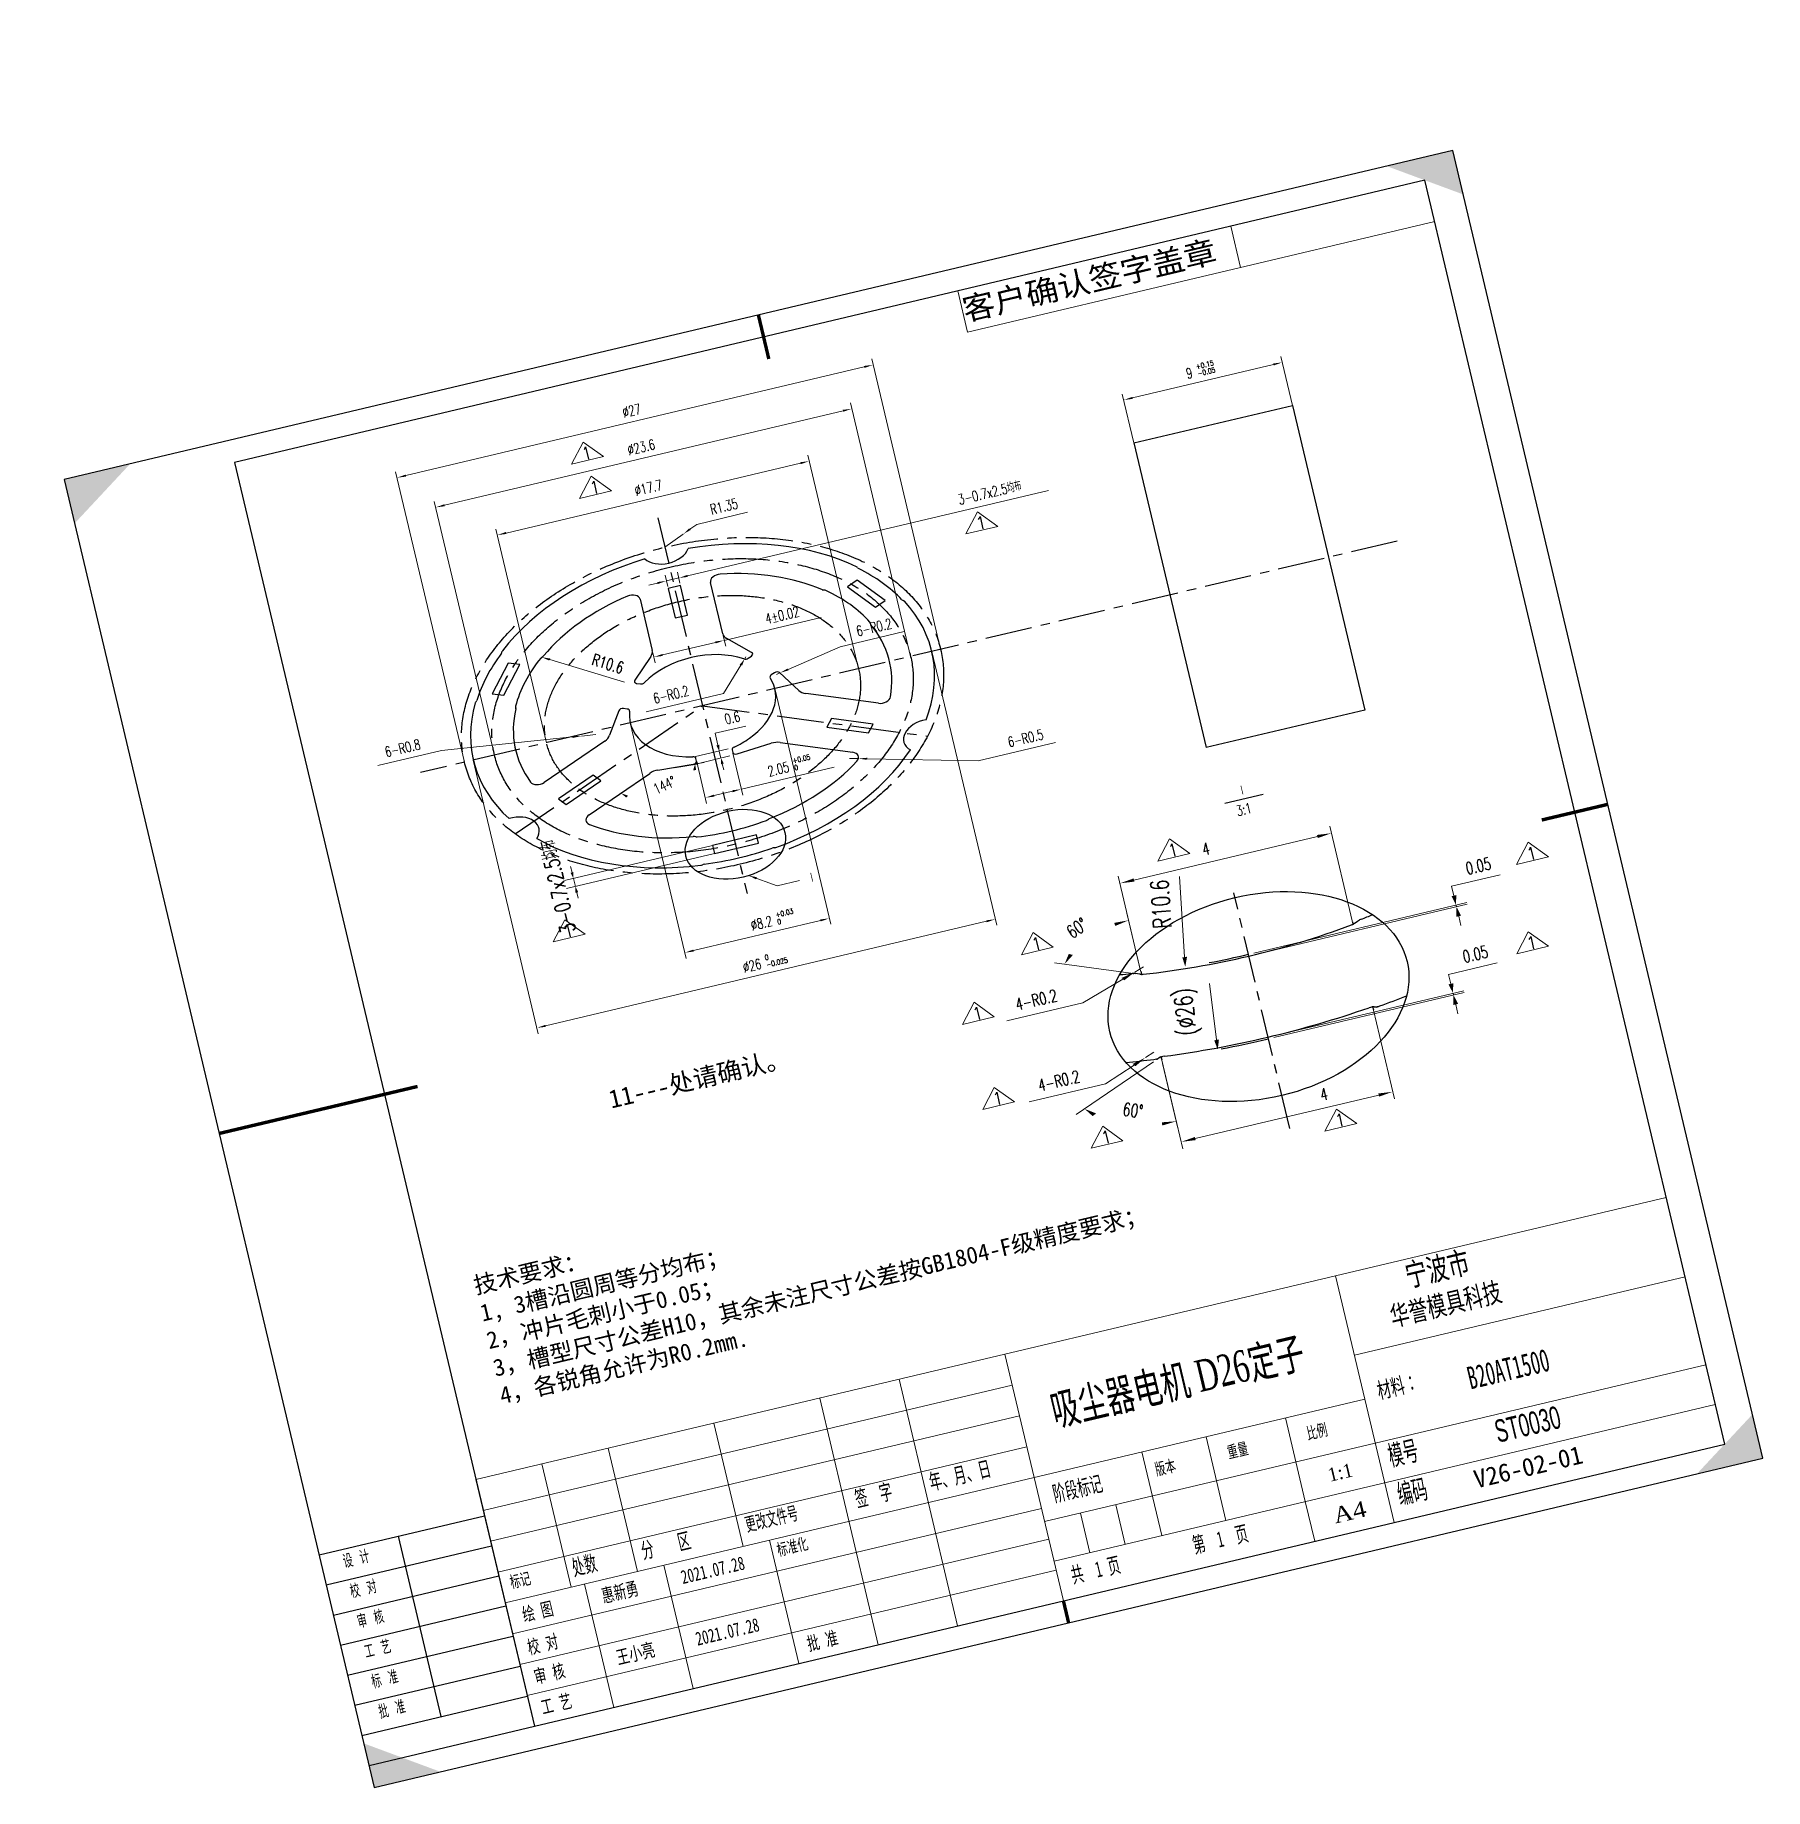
# Model space of a CAD drawing. Header units: millimetres. Extents: x 2517 to 77584, y 486 to 45347.
# Drawn here: x 74908 to 77584, y 42634 to 45347 of the extents above.
import ezdxf
from ezdxf.enums import TextEntityAlignment as Align

# ---------------------------------------------------------------- set-up
doc = ezdxf.new("R2010")
doc.units = ezdxf.units.MM
doc.linetypes.add('CENTER', pattern=[50.8, 31.75, -6.35, 6.35, -6.35])
doc.linetypes.add('SLD-实线', pattern=[0])
for name, color, linetype in [('01', 7, 'Continuous'), ('02', 1, 'Continuous'), ('3', 3, 'Continuous'), ('CENTER', 1, 'CENTER'), ('DIM', 3, 'Continuous'), ('PART', 6, 'Continuous'), ('PH', 140, 'Continuous'), ('TEXT', 3, 'Continuous'), ('图框线', 4, 'Continuous')]:
    doc.layers.add(name, color=color, linetype=linetype)
doc.layers.add('中心线', color=1, linetype='CENTER', lineweight=9)
doc.layers.add('尺寸标注', color=2, linetype='Continuous', lineweight=9)
doc.styles.add('BZZX', font='romans.shx', dxfattribs={"width": 0.8})
doc.styles.add('HZ', font='times.ttf', dxfattribs={"width": 0.8})
doc.styles.add('HZ1', font='', dxfattribs={"width": 0.8})
doc.styles.add('SLDTEXTSTYLE0', font='TXT', dxfattribs={"width": 0.7, "bigfont": 'bigfont'})
doc.styles.add('SLDTEXTSTYLE3', font='TXT', dxfattribs={"width": 0.6, "bigfont": 'bigfont'})
doc.styles.add('SLDTEXTSTYLE4', font='TXT', dxfattribs={"width": 0.7})
doc.styles.add('SLDTEXTSTYLE7', font='', dxfattribs={"width": 0.58})
doc.styles.get("Standard").update_dxf_attribs({"font": 'simfang.ttf'})
doc.styles.add('工程字', font='romans.shx', dxfattribs={"width": 0.7, "bigfont": 'gbcbig.shx'})
doc.styles.get('HZ1').set_extended_font_data('NSimSun')
doc.styles.get('SLDTEXTSTYLE7').set_extended_font_data('SimSun')
doc.dimstyles.new('副本 ISO-25-1.5', dxfattribs={"dimtxt": 0.85, "dimasz": 0.5, "dimexe": 0.5, "dimexo": 0, "dimgap": 0.5, "dimtad": 1, "dimtoh": 1, "dimdec": 3, "dimzin": 9, "dimdsep": 46, "dimtxsty": '工程字', "dimcen": 0.5, "dimclrd": 3, "dimclre": 3, "dimclrt": 4, "dimadec": 1, "dimazin": 0, "dimtfac": 1, "dimtdec": 3, "dimtmove": 0, "dimatfit": 3, "dimfxl": 1, "dimarcsym": 0})
doc.dimstyles.new('放大3倍', dxfattribs={"dimtxt": 1, "dimasz": 0.8, "dimexe": 0.6, "dimexo": 0.3, "dimtad": 1, "dimtoh": 1, "dimdec": 3, "dimlfac": 0.333333, "dimzin": 9, "dimdsep": 46, "dimtxsty": '工程字', "dimcen": 1, "dimclrd": 3, "dimclre": 3, "dimclrt": 4, "dimadec": 1, "dimazin": 0, "dimtfac": 0.7, "dimtdec": 3, "dimtmove": 0, "dimatfit": 3, "dimfxl": 1, "dimtolj": 1, "dimarcsym": 0})

# ---------------------------------------------------------------- blocks, each defined once
blk = doc.blocks.new('*U364')
at = {"layer": '01', "const_width": 0.5}
for points in [[(105, 297), (105, 287)], [(0, 148.5), (30, 148.5)], [(210, 148.5), (200, 148.5)], [(105, 0), (105, 5)]]:
    blk.add_lwpolyline(points, dxfattribs=at)
at = {"layer": '01'}
for points in [[(205, 292), (25, 292)], [(25, 292), (25, 5)], [(205, 5), (205, 292)], [(25, 5), (205, 5)]]:
    blk.add_lwpolyline(points, dxfattribs=at)
for points in [[(10, 297), (0, 297), (0, 287)], [(210, 287), (210, 297), (200, 297)], [(10, 0), (0, 0), (0, 10)], [(200, 0), (210, 0), (210, 10)]]:
    blk.add_solid(points, dxfattribs=at)
at = {"layer": '02'}
for points in [[(210, 297), (0, 297)], [(0, 297), (0, 0)], [(210, 0), (210, 297)], [(0, 0), (210, 0)]]:
    blk.add_lwpolyline(points, dxfattribs=at)
blk = doc.blocks.new('*D365')
at = {"layer": 'Defpoints', "color": 0, "transparency": 16777216}
for p in [(2860.539, 1331.691), (2868.739, 1331.691), (2868.739, 1312.125)]:
    blk.add_point(p, dxfattribs=at)
at = {"layer": 'DIM', "color": 3, "lineweight": -2, "transparency": 16777216}
for p, q in [((2860.539, 1331.691), (2860.539, 1311.625)), ((2868.739, 1331.691), (2868.739, 1311.625)), ((2861.039, 1312.125), (2868.239, 1312.125))]:
    blk.add_line(p, q, dxfattribs=at)
at = {"layer": 'DIM', "color": 3, "transparency": 16777216}
for points in [[(2861.039, 1312.209), (2861.039, 1312.042), (2860.539, 1312.125)], [(2868.239, 1312.209), (2868.239, 1312.042), (2868.739, 1312.125)]]:
    blk.add_solid(points, dxfattribs=at)
at = {"layer": 'DIM', "color": 4, "transparency": 16777216, "insert": (2865.668, 1313.121), "char_height": 0.85, "attachment_point": 5, "style": '工程字'}
blk.add_mtext('%%C8.2 {\\H0.5x;\\S+0.03^ 0;}', dxfattribs=at)
blk = doc.blocks.new('*D366')
at = {"layer": 'Defpoints', "color": 0, "transparency": 16777216}
for p in [(2851.639, 1331.691), (2877.639, 1331.691), (2877.639, 1308.883)]:
    blk.add_point(p, dxfattribs=at)
at = {"layer": 'DIM', "color": 3, "lineweight": -2, "transparency": 16777216}
for p, q in [((2851.639, 1331.691), (2851.639, 1308.383)), ((2877.639, 1331.691), (2877.639, 1308.383)), ((2852.139, 1308.883), (2877.139, 1308.883))]:
    blk.add_line(p, q, dxfattribs=at)
at = {"layer": 'DIM', "color": 3, "transparency": 16777216}
for points in [[(2852.139, 1308.967), (2852.139, 1308.8), (2851.639, 1308.883)], [(2877.139, 1308.967), (2877.139, 1308.8), (2877.639, 1308.883)]]:
    blk.add_solid(points, dxfattribs=at)
at = {"layer": 'DIM', "color": 4, "transparency": 16777216, "insert": (2864.726, 1309.879), "char_height": 0.85, "attachment_point": 5, "style": '工程字'}
blk.add_mtext('%%C26 {\\H0.5x;\\S0^ -0.025;}', dxfattribs=at)
blk = doc.blocks.new('*D367')
at = {"layer": 'Defpoints', "color": 0, "transparency": 16777216}
for p in [(2863.614, 1327.288), (2865.664, 1327.288), (2865.664, 1324.222)]:
    blk.add_point(p, dxfattribs=at)
at = {"layer": 'DIM', "color": 3, "lineweight": -2, "transparency": 16777216}
for p, q in [((2863.614, 1327.288), (2863.614, 1323.722)), ((2865.664, 1327.288), (2865.664, 1323.722)), ((2864.114, 1324.222), (2865.164, 1324.222)), ((2865.664, 1324.222), (2870.918, 1324.222))]:
    blk.add_line(p, q, dxfattribs=at)
at = {"layer": 'DIM', "color": 3, "transparency": 16777216}
for points in [[(2864.114, 1324.306), (2864.114, 1324.139), (2863.614, 1324.222)], [(2865.164, 1324.306), (2865.164, 1324.139), (2865.664, 1324.222)]]:
    blk.add_solid(points, dxfattribs=at)
at = {"layer": 'DIM', "color": 4, "transparency": 16777216, "insert": (2868.541, 1325.218), "char_height": 0.85, "attachment_point": 5, "style": '工程字'}
blk.add_mtext('2.05 {\\H0.5x;\\S+0.05^ 0;}', dxfattribs=at)
blk = doc.blocks.new('*D368')
at = {"layer": 'Defpoints', "color": 0, "transparency": 16777216}
for p in [(2861.113, 1327.346), (2861.234, 1327.372), (2863.448, 1327.139), (2856.89, 1324.908), (2860.682, 1325.087)]:
    blk.add_point(p, dxfattribs=at)
at = {"layer": 'DIM', "color": 3, "lineweight": -2, "transparency": 16777216}
blk.add_line((2863.448, 1327.139), (2863.996, 1327.081), dxfattribs=at)
blk.add_arc((2861.169, 1327.378), 2.343, 222.25166, 341.74834, dxfattribs=at)
at = {"layer": 'DIM', "color": 3, "transparency": 16777216}
for points in [[(2863.312, 1326.662), (2863.475, 1326.627), (2863.499, 1327.134)], [(2859.368, 1325.754), (2859.502, 1325.852), (2859.14, 1326.207)]]:
    blk.add_solid(points, dxfattribs=at)
at = {"layer": 'DIM', "color": 4, "transparency": 16777216, "insert": (2861.588, 1326.024), "char_height": 0.85, "attachment_point": 5, "rotation": 17.17907, "style": '工程字'}
blk.add_mtext('144°', dxfattribs=at)
blk = doc.blocks.new('*D369')
at = {"layer": 'Defpoints', "color": 0, "transparency": 16777216}
for p in [(2865.788, 1345.901), (2864.639, 1345.191)]:
    blk.add_point(p, dxfattribs=at)
at = {"layer": 'DIM', "color": 3, "lineweight": -2, "transparency": 16777216}
for p, q in [((2864.639, 1345.191), (2865.788, 1345.901)), ((2866.638, 1346.426), (2866.213, 1346.163)), ((2869.518, 1346.426), (2866.638, 1346.426))]:
    blk.add_line(p, q, dxfattribs=at)
blk.add_arc((2864.639, 1345.191), 1.35, 335.57438, 52.91669, dxfattribs=at)
at = {"layer": 'DIM', "color": 3, "transparency": 16777216}
blk.add_solid([(2866.169, 1346.234), (2866.257, 1346.092), (2865.788, 1345.901)], dxfattribs=at)
at = {"layer": 'DIM', "color": 4, "transparency": 16777216, "insert": (2868.328, 1347.351), "char_height": 0.85, "attachment_point": 5, "style": '工程字'}
blk.add_mtext('R1.35', dxfattribs=at)
blk = doc.blocks.new('*D370')
at = {"layer": 'Defpoints', "color": 0, "transparency": 16777216}
for p in [(2878.139, 1355.915), (2851.139, 1331.691, 0), (2878.139, 1331.691, 0)]:
    blk.add_point(p, dxfattribs=at)
at = {"layer": 'DIM', "color": 3, "lineweight": -2, "transparency": 16777216}
for p, q in [((2851.139, 1331.691), (2851.139, 1356.415)), ((2878.139, 1331.691), (2878.139, 1356.415)), ((2851.639, 1355.915), (2877.639, 1355.915))]:
    blk.add_line(p, q, dxfattribs=at)
at = {"layer": 'DIM', "color": 3, "transparency": 16777216}
for points in [[(2851.639, 1355.998), (2851.639, 1355.831), (2851.139, 1355.915)], [(2877.639, 1355.998), (2877.639, 1355.831), (2878.139, 1355.915)]]:
    blk.add_solid(points, dxfattribs=at)
at = {"layer": 'DIM', "color": 4, "transparency": 16777216, "insert": (2864.593, 1356.84), "char_height": 0.85, "attachment_point": 5, "style": '工程字'}
blk.add_mtext('%%c27', dxfattribs=at)
blk = doc.blocks.new('*D371')
at = {"layer": 'Defpoints', "color": 0, "transparency": 16777216}
for p in [(2864.289, 1342.444), (2864.289, 1341.974), (2864.989, 1341.999)]:
    blk.add_point(p, dxfattribs=at)
at = {"layer": 'DIM', "color": 3, "lineweight": -2, "transparency": 16777216}
for p, q in [((2864.289, 1341.974), (2864.289, 1342.944)), ((2864.989, 1341.999), (2864.989, 1342.944)), ((2863.789, 1342.444), (2863.289, 1342.444)), ((2864.289, 1342.444), (2864.989, 1342.444)), ((2865.489, 1342.444), (2885.952, 1342.444))]:
    blk.add_line(p, q, dxfattribs=at)
at = {"layer": 'DIM', "color": 3, "transparency": 16777216}
for points in [[(2863.789, 1342.528), (2863.789, 1342.361), (2864.289, 1342.444)], [(2865.489, 1342.528), (2865.489, 1342.361), (2864.989, 1342.444)]]:
    blk.add_solid(points, dxfattribs=at)
at = {"layer": 'DIM', "color": 4, "transparency": 16777216, "insert": (2882.775, 1343.397), "char_height": 0.85, "attachment_point": 5, "style": '工程字'}
blk.add_mtext('3-0.7x2.5均布', dxfattribs=at)
blk = doc.blocks.new('*D372')
at = {"layer": 'Defpoints', "color": 0, "transparency": 16777216}
for p in [(2862.639, 1336.918), (2866.639, 1336.918), (2866.639, 1336.547)]:
    blk.add_point(p, dxfattribs=at)
at = {"layer": 'DIM', "color": 3, "lineweight": -2, "transparency": 16777216}
for p, q in [((2862.639, 1336.918), (2862.639, 1336.047)), ((2863.139, 1336.547), (2866.139, 1336.547)), ((2866.639, 1336.918), (2866.639, 1336.047)), ((2866.639, 1336.547), (2872.131, 1336.547))]:
    blk.add_line(p, q, dxfattribs=at)
at = {"layer": 'DIM', "color": 3, "transparency": 16777216}
for points in [[(2863.139, 1336.63), (2863.139, 1336.463), (2862.639, 1336.547)], [(2866.139, 1336.63), (2866.139, 1336.463), (2866.639, 1336.547)]]:
    blk.add_solid(points, dxfattribs=at)
at = {"layer": 'DIM', "color": 4, "transparency": 16777216, "insert": (2870.072, 1337.472), "char_height": 0.85, "attachment_point": 5, "style": '工程字'}
blk.add_mtext('4%%P0.02', dxfattribs=at)
blk = doc.blocks.new('*D373')
at = {"layer": 'Defpoints', "color": 0, "transparency": 16777216}
for p in [(2856.651, 1338.659), (2864.639, 1331.691)]:
    blk.add_point(p, dxfattribs=at)
at = {"layer": 'DIM', "color": 3, "lineweight": -2, "transparency": 16777216}
blk.add_line((2860.754, 1335.08), (2857.028, 1338.33), dxfattribs=at)
at = {"layer": 'DIM', "color": 3, "transparency": 16777216}
blk.add_solid([(2857.082, 1338.393), (2856.973, 1338.268), (2856.651, 1338.659)], dxfattribs=at)
at = {"layer": 'DIM', "color": 4, "transparency": 16777216, "insert": (2860.089, 1336.888), "char_height": 0.85, "attachment_point": 5, "rotation": 318.90261, "style": '工程字'}
blk.add_mtext('R10.6', dxfattribs=at)
blk = doc.blocks.new('bj1')
at = {"layer": '中心线'}
for p, q in [((-2.41, 0), (0, 4.17)), ((2.41, 0), (0, 4.17)), ((2.41, 0), (-2.41, 0))]:
    blk.add_line(p, q, dxfattribs=at)
at = {"layer": '中心线', "insert": (-0.51, 3.02), "char_height": 2.8, "width": 1.3542, "attachment_point": 1, "style": 'BZZX'}
blk.add_mtext('1', dxfattribs=at)
blk = doc.blocks.new('*D374')
at = {"layer": 'Defpoints', "color": 0, "transparency": 16777216}
for p in [(2891.141, 1348.294), (2891.141, 1344.633), (2900.141, 1344.633)]:
    blk.add_point(p, dxfattribs=at)
at = {"layer": 'DIM', "color": 3, "lineweight": -2, "transparency": 16777216}
for p, q in [((2891.141, 1344.633), (2891.141, 1348.794)), ((2900.141, 1344.633), (2900.141, 1348.794)), ((2899.641, 1348.294), (2891.641, 1348.294))]:
    blk.add_line(p, q, dxfattribs=at)
at = {"layer": 'DIM', "color": 3, "transparency": 16777216}
for points in [[(2891.641, 1348.378), (2891.641, 1348.211), (2891.141, 1348.294)], [(2899.641, 1348.378), (2899.641, 1348.211), (2900.141, 1348.294)]]:
    blk.add_solid(points, dxfattribs=at)
at = {"layer": 'DIM', "color": 4, "transparency": 16777216, "insert": (2895.641, 1349.29), "char_height": 0.85, "attachment_point": 5, "style": '工程字'}
blk.add_mtext('9 {\\H0.5x;\\S+0.15^ -0.05;}', dxfattribs=at)
blk = doc.blocks.new('*D375')
at = {"layer": 'Defpoints', "color": 0, "transparency": 16777216}
for p in [(2863.614, 1327.721), (2863.614, 1327.121), (2864.96, 1327.121)]:
    blk.add_point(p, dxfattribs=at)
at = {"layer": 'DIM', "color": 3, "lineweight": -2, "transparency": 16777216}
for p, q in [((2864.96, 1328.221), (2864.96, 1329.229)), ((2864.96, 1329.229), (2866.707, 1329.229)), ((2863.614, 1327.721), (2865.46, 1327.721)), ((2864.96, 1327.121), (2864.96, 1327.721)), ((2863.614, 1327.121), (2865.46, 1327.121)), ((2864.96, 1326.621), (2864.96, 1326.121))]:
    blk.add_line(p, q, dxfattribs=at)
at = {"layer": 'DIM', "color": 3, "transparency": 16777216}
for points in [[(2864.877, 1328.221), (2865.043, 1328.221), (2864.96, 1327.721)], [(2864.877, 1326.621), (2865.043, 1326.621), (2864.96, 1327.121)]]:
    blk.add_solid(points, dxfattribs=at)
at = {"layer": 'DIM', "color": 4, "transparency": 16777216, "insert": (2866.083, 1330.154), "char_height": 0.85, "attachment_point": 5, "style": '工程字'}
blk.add_mtext('0.6', dxfattribs=at)
blk = doc.blocks.new('*D376')
at = {"layer": 'Defpoints', "color": 0, "transparency": 16777216}
for p in [(2871.864, 1324.633), (2872.33, 1324.453)]:
    blk.add_point(p, dxfattribs=at)
at = {"layer": 'DIM', "color": 3, "linetype": 'ByBlock', "lineweight": -2, "transparency": 16777216}
for p, q in [((2871.864, 1324.633), (2872.33, 1324.453)), ((2878.732, 1321.975), (2872.796, 1324.272)), ((2883.124, 1321.975), (2878.732, 1321.975))]:
    blk.add_line(p, q, dxfattribs=at)
at = {"layer": 'DIM', "color": 3, "transparency": 16777216}
blk.add_solid([(2872.826, 1324.35), (2872.766, 1324.195), (2872.33, 1324.453)], dxfattribs=at)
at = {"layer": 'DIM', "color": 4, "transparency": 16777216, "insert": (2881.566, 1322.9), "char_height": 0.85, "attachment_point": 5, "style": '工程字'}
blk.add_mtext('6-R0.5', dxfattribs=at)
blk = doc.blocks.new('*D377')
at = {"layer": 'Defpoints', "color": 0, "transparency": 16777216}
for p in [(2873.489, 1349.372), (2855.789, 1331.691), (2873.489, 1331.691)]:
    blk.add_point(p, dxfattribs=at)
at = {"layer": 'DIM', "color": 3, "lineweight": -2, "transparency": 16777216}
for p, q in [((2855.789, 1331.691), (2855.789, 1349.872)), ((2873.489, 1331.691), (2873.489, 1349.872)), ((2856.289, 1349.372), (2872.989, 1349.372))]:
    blk.add_line(p, q, dxfattribs=at)
at = {"layer": 'DIM', "color": 3, "transparency": 16777216}
for points in [[(2856.289, 1349.455), (2856.289, 1349.289), (2855.789, 1349.372)], [(2872.989, 1349.455), (2872.989, 1349.289), (2873.489, 1349.372)]]:
    blk.add_solid(points, dxfattribs=at)
at = {"layer": 'DIM', "color": 4, "transparency": 16777216, "insert": (2864.501, 1350.297), "char_height": 0.85, "attachment_point": 5, "style": '工程字'}
blk.add_mtext('%%c17.7', dxfattribs=at)
blk = doc.blocks.new('*D378')
at = {"layer": 'Defpoints', "color": 0, "transparency": 16777216}
for p in [(2857.759, 1331.56), (2858.544, 1331.405)]:
    blk.add_point(p, dxfattribs=at)
at = {"layer": 'DIM', "color": 3, "linetype": 'ByBlock', "lineweight": -2, "transparency": 16777216}
for p, q in [((2846.44, 1333.078), (2850.057, 1333.078)), ((2850.057, 1333.078), (2857.268, 1331.657)), ((2858.544, 1331.405), (2857.759, 1331.56))]:
    blk.add_line(p, q, dxfattribs=at)
blk.add_arc((2858.544, 1331.405), 0.8, 133.04118, 300, dxfattribs=at)
at = {"layer": 'DIM', "color": 3, "transparency": 16777216}
blk.add_solid([(2857.284, 1331.738), (2857.252, 1331.575), (2857.759, 1331.56)], dxfattribs=at)
at = {"layer": 'DIM', "color": 4, "transparency": 16777216, "insert": (2847.998, 1334.003), "char_height": 0.85, "attachment_point": 5, "style": '工程字'}
blk.add_mtext('6-R0.8', dxfattribs=at)
blk = doc.blocks.new('*D379')
at = {"layer": 'Defpoints', "color": 0, "transparency": 16777216}
for p in [(2869.017, 1332.804), (2869.21, 1332.856)]:
    blk.add_point(p, dxfattribs=at)
at = {"layer": 'DIM', "color": 3, "linetype": 'ByBlock', "lineweight": -2, "transparency": 16777216}
for p, q in [((2872.787, 1333.812), (2869.693, 1332.985)), ((2876.404, 1333.812), (2872.787, 1333.812)), ((2869.017, 1332.804), (2869.21, 1332.856))]:
    blk.add_line(p, q, dxfattribs=at)
blk.add_arc((2869.017, 1332.804), 0.2, 14.96901, 24, dxfattribs=at)
at = {"layer": 'DIM', "color": 3, "transparency": 16777216}
blk.add_solid([(2869.671, 1333.065), (2869.714, 1332.904), (2869.21, 1332.856)], dxfattribs=at)
at = {"layer": 'DIM', "color": 4, "transparency": 16777216, "insert": (2874.845, 1334.737), "char_height": 0.85, "attachment_point": 5, "style": '工程字'}
blk.add_mtext('6-R0.2', dxfattribs=at)
blk = doc.blocks.new('*D380')
at = {"layer": 'Defpoints', "color": 0, "transparency": 16777216}
for p in [(2867.486, 1334.646), (2867.596, 1334.813)]:
    blk.add_point(p, dxfattribs=at)
at = {"layer": 'DIM', "color": 3, "linetype": 'ByBlock', "lineweight": -2, "transparency": 16777216}
for p, q in [((2865.921, 1332.268), (2867.211, 1334.228)), ((2867.596, 1334.813), (2867.486, 1334.646)), ((2861.529, 1332.268), (2865.921, 1332.268))]:
    blk.add_line(p, q, dxfattribs=at)
at = {"layer": 'DIM', "color": 3, "transparency": 16777216}
blk.add_solid([(2867.142, 1334.274), (2867.281, 1334.182), (2867.486, 1334.646)], dxfattribs=at)
at = {"layer": 'DIM', "color": 4, "transparency": 16777216, "insert": (2863.088, 1333.193), "char_height": 0.85, "attachment_point": 5, "style": '工程字'}
blk.add_mtext('6-R0.2', dxfattribs=at)
blk = doc.blocks.new('*D381')
at = {"layer": 'Defpoints', "color": 0, "transparency": 16777216}
for p in [(2876.439, 1352.784), (2852.839, 1331.691, 0), (2876.439, 1331.691, 0)]:
    blk.add_point(p, dxfattribs=at)
at = {"layer": 'DIM', "color": 3, "lineweight": -2, "transparency": 16777216}
for p, q in [((2852.839, 1331.691), (2852.839, 1353.284)), ((2853.339, 1352.784), (2875.939, 1352.784)), ((2876.439, 1331.691), (2876.439, 1353.284))]:
    blk.add_line(p, q, dxfattribs=at)
at = {"layer": 'DIM', "color": 3, "transparency": 16777216}
for points in [[(2853.339, 1352.867), (2853.339, 1352.7), (2852.839, 1352.784)], [(2875.939, 1352.867), (2875.939, 1352.7), (2876.439, 1352.784)]]:
    blk.add_solid(points, dxfattribs=at)
at = {"layer": 'DIM', "color": 4, "transparency": 16777216, "insert": (2864.639, 1353.709), "char_height": 0.85, "attachment_point": 5, "style": '工程字'}
blk.add_mtext('%%c23.6', dxfattribs=at)
blk = doc.blocks.new('*D382')
at = {"layer": 'Defpoints', "color": 0, "transparency": 16777216}
for p in [(2855.509, 1319.541), (2863.389, 1320.241), (2863.389, 1319.541)]:
    blk.add_point(p, dxfattribs=at)
at = {"layer": 'DIM', "color": 3, "lineweight": -2, "transparency": 16777216}
for p, q in [((2855.509, 1320.741), (2855.509, 1321.241)), ((2863.389, 1320.241), (2855.009, 1320.241)), ((2863.389, 1319.541), (2855.009, 1319.541)), ((2855.509, 1320.241), (2855.509, 1319.541)), ((2855.509, 1319.041), (2855.509, 1318.541))]:
    blk.add_line(p, q, dxfattribs=at)
at = {"layer": 'DIM', "color": 3, "transparency": 16777216}
for points in [[(2855.425, 1320.741), (2855.592, 1320.741), (2855.509, 1320.241)], [(2855.425, 1319.041), (2855.592, 1319.041), (2855.509, 1319.541)]]:
    blk.add_solid(points, dxfattribs=at)
at = {"layer": 'DIM', "color": 4, "transparency": 16777216, "insert": (2854.555, 1319.891), "char_height": 0.85, "attachment_point": 5, "rotation": 90, "style": '工程字'}
blk.add_mtext('3-0.7x2.5均布', dxfattribs=at)
blk = doc.blocks.new('*D383')
at = {"layer": 'Defpoints', "color": 0, "transparency": 16777216}
for p in [(2884.782, 1294.637), (2896.782, 1294.637, 0), (2896.782, 1287.38)]:
    blk.add_point(p, dxfattribs=at)
at = {"layer": 'PART', "color": 3, "lineweight": -2, "transparency": 16777216}
for p, q in [((2884.782, 1294.337), (2884.782, 1286.78)), ((2896.782, 1294.337), (2896.782, 1286.78)), ((2885.582, 1287.38), (2895.982, 1287.38))]:
    blk.add_line(p, q, dxfattribs=at)
at = {"layer": 'PART', "color": 3, "transparency": 16777216}
for points in [[(2885.582, 1287.513), (2885.582, 1287.247), (2884.782, 1287.38)], [(2895.982, 1287.513), (2895.982, 1287.247), (2896.782, 1287.38)]]:
    blk.add_solid(points, dxfattribs=at)
at = {"layer": 'PART', "color": 4, "transparency": 16777216, "insert": (2893.042, 1288.505), "char_height": 1, "attachment_point": 5, "style": '工程字'}
blk.add_mtext('\\A1;4', dxfattribs=at)
blk = doc.blocks.new('*D384')
at = {"layer": 'Defpoints', "color": 0, "transparency": 16777216}
for p in [(2896.782, 1309.396), (2884.782, 1301.639), (2896.782, 1301.639)]:
    blk.add_point(p, dxfattribs=at)
at = {"layer": 'PART', "color": 3, "lineweight": -2, "transparency": 16777216}
for p, q in [((2884.782, 1301.939), (2884.782, 1309.996)), ((2896.782, 1301.939), (2896.782, 1309.996)), ((2885.582, 1309.396), (2895.982, 1309.396))]:
    blk.add_line(p, q, dxfattribs=at)
at = {"layer": 'PART', "color": 3, "transparency": 16777216}
for points in [[(2885.582, 1309.53), (2885.582, 1309.263), (2884.782, 1309.396)], [(2895.982, 1309.53), (2895.982, 1309.263), (2896.782, 1309.396)]]:
    blk.add_solid(points, dxfattribs=at)
at = {"layer": 'PART', "color": 4, "transparency": 16777216, "insert": (2889.832, 1310.521), "char_height": 1, "attachment_point": 5, "style": '工程字'}
blk.add_mtext('\\A1;4', dxfattribs=at)
blk = doc.blocks.new('*D385')
at = {"layer": 'Defpoints', "color": 0, "transparency": 16777216}
for p in [(2890.782, 1301.22), (2902.557, 1301.22), (2890.782, 1301.07)]:
    blk.add_point(p, dxfattribs=at)
at = {"layer": 'PART', "color": 3, "lineweight": -2, "transparency": 16777216}
for p, q in [((2902.557, 1302.02), (2902.557, 1302.82)), ((2902.557, 1302.82), (2905.315, 1302.82)), ((2891.082, 1301.22), (2903.157, 1301.22)), ((2902.557, 1301.07), (2902.557, 1301.22)), ((2891.082, 1301.07), (2903.157, 1301.07)), ((2902.557, 1300.27), (2902.557, 1299.47))]:
    blk.add_line(p, q, dxfattribs=at)
at = {"layer": 'PART', "color": 3, "transparency": 16777216}
for points in [[(2902.424, 1302.02), (2902.69, 1302.02), (2902.557, 1301.22)], [(2902.424, 1300.27), (2902.69, 1300.27), (2902.557, 1301.07)]]:
    blk.add_solid(points, dxfattribs=at)
at = {"layer": 'PART', "color": 4, "transparency": 16777216, "insert": (2904.249, 1303.945), "char_height": 1, "attachment_point": 5, "style": '工程字'}
blk.add_mtext('\\A1;0.05', dxfattribs=at)
blk = doc.blocks.new('*D386')
at = {"layer": 'Defpoints', "color": 0, "transparency": 16777216}
for p in [(2890.782, 1294.17), (2890.782, 1294.02), (2901.273, 1294.17)]:
    blk.add_point(p, dxfattribs=at)
at = {"layer": 'PART', "color": 3, "lineweight": -2, "transparency": 16777216}
for p, q in [((2901.273, 1294.97), (2901.273, 1295.77)), ((2901.273, 1295.77), (2904.031, 1295.77)), ((2891.082, 1294.17), (2901.873, 1294.17)), ((2891.082, 1294.02), (2901.873, 1294.02)), ((2901.273, 1294.02), (2901.273, 1294.17)), ((2901.273, 1293.22), (2901.273, 1292.42))]:
    blk.add_line(p, q, dxfattribs=at)
at = {"layer": 'PART', "color": 3, "transparency": 16777216}
for points in [[(2901.139, 1294.97), (2901.406, 1294.97), (2901.273, 1294.17)], [(2901.139, 1293.22), (2901.406, 1293.22), (2901.273, 1294.02)]]:
    blk.add_solid(points, dxfattribs=at)
at = {"layer": 'PART', "color": 4, "transparency": 16777216, "insert": (2902.964, 1296.895), "char_height": 1, "attachment_point": 5, "style": '工程字'}
blk.add_mtext('\\A1;0.05', dxfattribs=at)
blk = doc.blocks.new('*D387')
at = {"layer": 'Defpoints', "color": 0, "transparency": 16777216}
for p in [(2890.782, 1333.02), (2887.233, 1301.419)]:
    blk.add_point(p, dxfattribs=at)
at = {"layer": 'PART', "color": 3, "lineweight": -2, "transparency": 16777216}
blk.add_line((2888.064, 1308.817), (2887.322, 1302.214), dxfattribs=at)
blk.add_arc((2890.782, 1333.02), 31.8, 262.51113, 265.47146, dxfattribs=at)
at = {"layer": 'PART', "color": 3, "transparency": 16777216}
blk.add_solid([(2887.19, 1302.229), (2887.455, 1302.199), (2887.233, 1301.419)], dxfattribs=at)
at = {"layer": 'PART', "color": 4, "transparency": 16777216, "insert": (2886.72, 1306.93), "char_height": 1, "attachment_point": 5, "rotation": 83.59218, "style": '工程字'}
blk.add_mtext('\\A1;R10.6', dxfattribs=at)
blk = doc.blocks.new('*D388')
at = {"layer": 'Defpoints', "color": 0, "transparency": 16777216}
for p in [(2893.643, 1371.915), (2887.921, 1294.125)]:
    blk.add_point(p, dxfattribs=at)
at = {"layer": 'PART', "color": 3, "lineweight": -2, "transparency": 16777216}
blk.add_line((2888.323, 1299.594), (2887.98, 1294.923), dxfattribs=at)
blk.add_arc((2890.782, 1333.02), 39, 264.91126, 266.06707, dxfattribs=at)
at = {"layer": 'PART', "color": 3, "transparency": 16777216}
blk.add_solid([(2887.847, 1294.933), (2888.113, 1294.914), (2887.921, 1294.125)], dxfattribs=at)
at = {"layer": 'PART', "color": 4, "transparency": 16777216, "insert": (2886.798, 1297.759), "char_height": 1, "attachment_point": 5, "rotation": 85.79273, "style": '工程字'}
blk.add_mtext('\\A1;(∅26)', dxfattribs=at)
blk = doc.blocks.new('*D389')
at = {"layer": 'Defpoints', "color": 0, "transparency": 16777216}
for p in [(2883.934, 1294.858), (2884.461, 1295.144)]:
    blk.add_point(p, dxfattribs=at)
at = {"layer": 'PART', "color": 3, "lineweight": -2, "transparency": 16777216}
for p, q in [((2881.462, 1293.515), (2883.231, 1294.476)), ((2884.461, 1295.144), (2883.934, 1294.858)), ((2877.137, 1293.515), (2881.462, 1293.515))]:
    blk.add_line(p, q, dxfattribs=at)
blk.add_arc((2884.461, 1295.144), 0.6, 151.20549, 231.878, dxfattribs=at)
at = {"layer": 'PART', "color": 3, "transparency": 16777216}
blk.add_solid([(2883.167, 1294.593), (2883.295, 1294.359), (2883.934, 1294.858)], dxfattribs=at)
at = {"layer": 'PART', "color": 4, "transparency": 16777216, "insert": (2878.987, 1294.64), "char_height": 1, "attachment_point": 5, "style": '工程字'}
blk.add_mtext('\\A1;4-R0.2', dxfattribs=at)
blk = doc.blocks.new('*D390')
at = {"layer": 'Defpoints', "color": 0, "transparency": 16777216}
for p in [(2884.994, 1302.209), (2884.45, 1301.955)]:
    blk.add_point(p, dxfattribs=at)
at = {"layer": 'PART', "color": 3, "lineweight": -2, "transparency": 16777216}
for p, q in [((2884.994, 1302.209), (2884.45, 1301.955)), ((2881.281, 1300.474), (2883.726, 1301.617)), ((2876.956, 1300.474), (2881.281, 1300.474))]:
    blk.add_line(p, q, dxfattribs=at)
blk.add_arc((2884.994, 1302.209), 0.6, 147.75347, 211.35211, dxfattribs=at)
at = {"layer": 'PART', "color": 3, "transparency": 16777216}
blk.add_solid([(2883.669, 1301.737), (2883.782, 1301.496), (2884.45, 1301.955)], dxfattribs=at)
at = {"layer": 'PART', "color": 4, "transparency": 16777216, "insert": (2878.806, 1301.599), "char_height": 1, "attachment_point": 5, "style": '工程字'}
blk.add_mtext('\\A1;4-R0.2', dxfattribs=at)
blk = doc.blocks.new('*D391')
at = {"layer": 'Defpoints', "color": 0, "transparency": 16777216}
for p in [(2884.576, 1294.517, 0), (2884.782, 1294.637, 0), (2884.782, 1294.637, 0), (2884.782, 1294.364, 0), (2881.246, 1290.422)]:
    blk.add_point(p, dxfattribs=at)
at = {"layer": 'PART', "color": 3, "lineweight": -2, "transparency": 16777216}
for p, q in [((2884.316, 1294.367), (2879.498, 1291.586)), ((2884.782, 1294.064), (2884.782, 1288.535))]:
    blk.add_line(p, q, dxfattribs=at)
blk.add_arc((2884.782, 1294.637), 5.502, 218.33838, 261.66162, dxfattribs=at)
at = {"layer": 'PART', "color": 3, "transparency": 16777216}
for points in [[(2880.356, 1291.149), (2880.577, 1291.299), (2880.017, 1291.886)], [(2883.994, 1289.326), (2883.975, 1289.06), (2884.782, 1289.135)]]:
    blk.add_solid(points, dxfattribs=at)
at = {"layer": 'PART', "color": 4, "transparency": 16777216, "insert": (2882.594, 1290.846), "char_height": 1, "attachment_point": 5, "rotation": 330, "style": '工程字'}
blk.add_mtext('\\A1;60°', dxfattribs=at)
blk = doc.blocks.new('*D392')
at = {"layer": 'Defpoints', "color": 0, "transparency": 16777216}
for p in [(2883.204, 1305.973), (2884.746, 1301.66), (2884.782, 1301.912), (2884.782, 1301.639), (2884.782, 1301.639)]:
    blk.add_point(p, dxfattribs=at)
at = {"layer": 'PART', "color": 3, "lineweight": -2, "transparency": 16777216}
for p, q in [((2884.782, 1302.212), (2884.782, 1306.852)), ((2884.486, 1301.81), (2880.268, 1304.245))]:
    blk.add_line(p, q, dxfattribs=at)
blk.add_arc((2884.782, 1301.639), 4.613, 99.94922, 140.05078, dxfattribs=at)
at = {"layer": 'PART', "color": 3, "transparency": 16777216}
for points in [[(2883.974, 1306.315), (2883.997, 1306.049), (2884.782, 1306.252)], [(2881.355, 1304.524), (2881.137, 1304.677), (2880.787, 1303.945)]]:
    blk.add_solid(points, dxfattribs=at)
at = {"layer": 'PART', "color": 4, "transparency": 16777216, "insert": (2881.913, 1306.608), "char_height": 1, "attachment_point": 5, "rotation": 30, "style": '工程字'}
blk.add_mtext('\\A1;60°', dxfattribs=at)
blk = doc.blocks.new('D26吸尘器-开模产品图确认')
at = {"color": 7, "linetype": 'SLD-实线', "lineweight": 15, "ltscale": 8}
for p, q in [((2842.6132, 1273.6292), (2842.6132, 1252.6292)), ((2842.6132, 1273.6292), (2910.1132, 1273.6292)), ((2846.3632, 1273.6292), (2846.3632, 1263.1292)), ((2850.1132, 1273.6292), (2850.1132, 1263.1292)), ((2856.1132, 1273.6292), (2856.1132, 1263.1292)), ((2862.1132, 1273.6292), (2862.1132, 1252.6292)), ((2866.6132, 1273.6292), (2866.6132, 1252.6292)), ((2872.6132, 1273.6292), (2872.6132, 1252.6292)), ((2891.3632, 1273.6292), (2891.3632, 1252.6292)), ((2891.3632, 1266.8792), (2910.1132, 1266.8792)), ((2842.6132, 1265.7542), (2872.6132, 1265.7542)), ((2842.6132, 1263.1292), (2891.3632, 1263.1292)), ((2847.1132, 1263.1292), (2847.1132, 1252.6292)), ((2851.6132, 1263.1292), (2851.6132, 1252.6292)), ((2857.6132, 1263.1292), (2857.6132, 1252.6292)), ((2882.3632, 1263.1292), (2882.3632, 1256.0042)), ((2886.8632, 1263.1292), (2886.8632, 1256.0042)), ((2842.6132, 1260.5042), (2872.6132, 1260.5042)), ((2872.6132, 1259.3792), (2910.1132, 1259.3792)), ((2872.6132, 1256.0042), (2910.1132, 1256.0042)), ((2886.8632, 1256.0042), (2886.8632, 1252.6292)), ((2842.6132, 1252.6292), (2910.1132, 1252.6292))]:
    blk.add_line(p, q, dxfattribs=at)
blk.add_line((2910.1132, 1273.6292), (2910.1132, 1252.6292))
at = {"color": 7, "linetype": 'SLD-实线', "lineweight": 0, "ltscale": 8}
for p, q in [((2842.6132, 1271.0042), (2872.6132, 1271.0042)), ((2842.6132, 1268.3792), (2872.6132, 1268.3792)), ((2878.7236, 1263.1292), (2878.7236, 1256.0042)), ((2874.6468, 1259.3792), (2874.6468, 1256.0042)), ((2876.6467, 1259.3792), (2876.6467, 1256.0042)), ((2842.6132, 1257.8792), (2872.6132, 1257.8792)), ((2842.6132, 1255.2542), (2872.6132, 1255.2542))]:
    blk.add_line(p, q, dxfattribs=at)
at = {"layer": '01'}
for p, q in [((2833.2382, 1270.556), (2842.6132, 1270.556)), ((2837.7382, 1255.1902), (2837.7382, 1270.556)), ((2833.2382, 1267.995), (2842.6132, 1267.995)), ((2833.2382, 1265.4341), (2842.6132, 1265.4341)), ((2833.2382, 1262.8731), (2842.6132, 1262.8731)), ((2833.2382, 1260.3121), (2842.6132, 1260.3121)), ((2833.2382, 1257.7511), (2842.6132, 1257.7511)), ((2833.2382, 1255.1902), (2842.6132, 1255.1902))]:
    blk.add_line(p, q, dxfattribs=at)
at = {"layer": '02'}
blk.add_line((2833.2382, 1252.6292), (2842.6132, 1252.6292), dxfattribs=at)
at = {"layer": '3'}
for p, q in [((2863.614, 1327.6069), (2863.614, 1327.7214)), ((2863.614, 1327.288), (2863.614, 1327.1214)), ((2862.3409, 1327.2552), (2863.614, 1327.1214))]:
    blk.add_line(p, q, dxfattribs=at)
at = {"layer": 'CENTER', "ltscale": 0.1}
for p, q in [((2864.639, 1347.6912, 0), (2864.639, 1315.6912, 0)), ((2904.0264, 1331.6912, 0), (2848.639, 1331.6912, 0)), ((2890.7821, 1286.3881), (2890.7821, 1306.4469))]:
    blk.add_line(p, q, dxfattribs=at)
at = {"layer": 'CENTER', "linetype": 'CENTER', "ltscale": 0.1}
for p, q in [((2852.9476, 1324.9412), (2864.639, 1331.6912, 0)), ((2864.639, 1331.6912, 0), (2876.3303, 1324.9412))]:
    blk.add_line(p, q, dxfattribs=at)
at = {"layer": 'CENTER', "ltscale": 0.1}
for centre, radius in [((2864.639, 1331.6912, 0), 13.5), ((2864.639, 1331.6912, 0), 11.8), ((2864.639, 1331.6912), 8.85)]:
    blk.add_circle(centre, radius, dxfattribs=at)
at = {"layer": 'DIM', "color": 4}
blk.add_line((2891.4394, 1313.8562), (2893.6113, 1313.8562), dxfattribs=at)
at = {"layer": 'PART', "color": 7}
for p, q in [((2891.1412, 1344.633), (2900.1412, 1344.633)), ((2891.1412, 1344.633, 0), (2891.1412, 1318.6912, 0)), ((2900.1412, 1344.633, 0), (2900.1412, 1318.6912, 0)), ((2862.639, 1341.4769), (2862.639, 1337.1127)), ((2866.639, 1337.1127), (2866.639, 1341.4769)), ((2856.6093, 1338.6705), (2856.6865, 1338.7151)), ((2872.6687, 1338.6705), (2872.5914, 1338.7151)), ((2862.4862, 1336.6425), (2861.3245, 1335.0435)), ((2867.9535, 1335.0435), (2866.7918, 1336.6425)), ((2854.5799, 1335.1555), (2854.5799, 1335.0663)), ((2874.6981, 1335.1555), (2874.6981, 1335.0663)), ((2861.3863, 1334.7527), (2861.5819, 1334.6398)), ((2867.6961, 1334.6398), (2867.8917, 1334.7527)), ((2860.0786, 1332.8855), (2859.2747, 1331.08)), ((2860.5569, 1332.8644), (2860.3613, 1332.9774)), ((2868.9167, 1332.9774), (2868.7211, 1332.8644)), ((2870.0033, 1331.08), (2869.1994, 1332.8855)), ((2858.9438, 1330.7125), (2855.1643, 1328.5304)), ((2874.1136, 1328.5304), (2870.3341, 1330.7125)), ((2861.4275, 1327.3512), (2863.3931, 1327.1446)), ((2863.614, 1327.3435), (2863.614, 1327.5694)), ((2865.664, 1327.5694), (2865.664, 1327.3435)), ((2865.8849, 1327.1446), (2867.8505, 1327.3512)), ((2857.1643, 1325.0663), (2860.9438, 1327.2484)), ((2868.3341, 1327.2484), (2872.1136, 1325.0663)), ((2862.6096, 1321.2477), (2862.5324, 1321.2922)), ((2866.6684, 1321.2477), (2866.7456, 1321.2922)), ((2900.1412, 1318.6912), (2891.1412, 1318.6912)), ((2884.6939, 1301.6898), (2884.4623, 1301.8235)), ((2896.8703, 1301.6898, 0), (2897.102, 1301.8235, 0))]:
    blk.add_line(p, q, dxfattribs=at)
at = {"layer": 'PART', "color": 3}
for p, q in [((2884.4002, 1301.8593), (2884.3786, 1301.8718)), ((2884.7821, 1301.6388), (2884.7463, 1301.6595)), ((2884.7821, 1301.9118), (2884.7821, 1301.6388)), ((2896.7821, 1301.9118), (2896.7821, 1301.6388)), ((2896.7821, 1301.6388, 0), (2896.8002, 1301.6493, 0)), ((2897.1696, 1301.8625, 0), (2897.1856, 1301.8718, 0)), ((2884.7821, 1294.6365, 0), (2884.5758, 1294.5174, 0)), ((2884.7821, 1294.6365, 0), (2884.7821, 1294.3636, 0)), ((2896.7821, 1294.6365, 0), (2896.9885, 1294.5174, 0)), ((2896.7821, 1294.6365, 0), (2896.7821, 1294.3636, 0))]:
    blk.add_line(p, q, dxfattribs=at)
at = {"layer": 'PART', "color": 7}
for points in [[(2864.289, 1339.2912), (2864.989, 1339.2912), (2864.989, 1341.7912), (2864.289, 1341.7912)], [(2855.348, 1338.4987), (2854.7418, 1338.8487), (2853.4918, 1336.6837), (2854.098, 1336.3337)], [(2875.18, 1336.3337), (2875.7862, 1336.6837), (2874.5362, 1338.8487), (2873.93, 1338.4987)], [(2858.2322, 1327.5881), (2857.8822, 1328.1943), (2855.7171, 1326.9443), (2856.0671, 1326.3381)], [(2871.3958, 1328.1943), (2871.0458, 1327.5881), (2873.2108, 1326.3381), (2873.5608, 1326.9443)], [(2863.389, 1320.2412), (2863.389, 1319.5412), (2865.889, 1319.5412), (2865.889, 1320.2412)]]:
    blk.add_lwpolyline(points, close=True, dxfattribs=at)
for centre, radius, start, end in [((2864.639, 1331.6912), 13, 95.425524, 140.569086), ((2864.639, 1345.1912), 1.35, 204.425624, 335.574376), ((2864.639, 1331.6912), 13, 39.430914, 84.574476), ((2864.639, 1331.6912), 10.6, 104.331088, 138.253211), ((2862.139, 1341.4769), 0.5, 360, 104.331088), ((2867.139, 1341.4769), 0.5, 75.668912, 180), ((2864.639, 1331.6912), 10.6, 41.746789, 75.668912), ((2854.7524, 1339.8211), 0.2, 140.569086, 169.954601), ((2874.5256, 1339.8211), 0.2, 10.045399, 39.430914), ((2864.639, 1331.6912), 12.95, 141.4243, 158.5757), ((2854.3585, 1339.8909), 0.2, 321.4243, 349.954601), ((2874.9195, 1339.8909), 0.2, 190.045399, 218.5757), ((2864.639, 1331.6912), 12.95, 21.4243, 38.5757), ((2864.639, 1331.6912), 10.65, 139.360342, 160.639658), ((2856.7093, 1338.4973), 0.2, 120, 139.360342), ((2856.5865, 1338.8883), 0.2, 300, 318.210549), ((2872.6914, 1338.8883), 0.2, 221.789451, 240), ((2872.5687, 1338.4973), 0.2, 40.639658, 60), ((2864.639, 1331.6912), 10.65, 19.360342, 40.639658), ((2861.839, 1337.1127), 0.8, 324, 360), ((2867.439, 1337.1127), 0.8, 180, 216), ((2864.639, 1331.6912), 13, 159.430914, 204.574476), ((2852.655, 1336.1883), 0.2, 130.045399, 159.430914), ((2852.3976, 1336.4945), 0.2, 310.045399, 338.5757), ((2864.639, 1331.6912), 13, 335.425524, 20.569086), ((2876.8803, 1336.4945), 0.2, 201.4243, 229.954601), ((2876.623, 1336.1883), 0.2, 20.569086, 49.954601), ((2854.3799, 1335.0663), 0.2, 341.789451, 360), ((2854.7799, 1335.1555), 0.2, 160.639658, 180), ((2861.4863, 1334.9259), 0.2, 144, 240), ((2864.639, 1331.6912), 4.1, 46.551898, 133.448102), ((2867.7917, 1334.9259), 0.2, 300, 36), ((2874.4981, 1335.1555), 0.2, 360, 19.360342), ((2874.8981, 1335.0663), 0.2, 180, 198.210549), ((2864.639, 1331.6912), 10.6, 161.746789, 195.668912), ((2861.6819, 1334.813), 0.2, 240, 313.448102), ((2867.5961, 1334.813), 0.2, 226.551898, 300), ((2864.639, 1331.6912), 10.6, 344.331088, 18.253211), ((2860.2613, 1332.8042), 0.2, 60, 156), ((2864.639, 1331.6912), 4.1, 166.551898, 253.448102), ((2860.4569, 1332.6912), 0.2, 346.551898, 60), ((2864.639, 1331.6912), 4.1, 300.803596, 13.448102), ((2868.8211, 1332.6912), 0.2, 120, 193.448102), ((2869.0167, 1332.8042), 0.2, 24, 120), ((2858.5438, 1331.4053), 0.8, 300, 336), ((2870.7341, 1331.4053), 0.8, 204, 240), ((2854.9143, 1328.9634), 0.5, 195.668912, 300), ((2874.3636, 1328.9634), 0.5, 240, 344.331088), ((2861.3438, 1326.5556), 0.8, 84, 120), ((2863.414, 1327.3435), 0.2, 264, 0), ((2863.414, 1327.5694), 0.2, 360, 73.448102), ((2865.864, 1327.5694), 0.2, 106.551898, 180), ((2865.864, 1327.3435), 0.2, 180, 276), ((2864.639, 1331.6912), 4.1, 286.551898, 300.803596), ((2867.9341, 1326.5556), 0.8, 60, 96), ((2852.9476, 1324.9412), 1.35, 324.425624, 95.574376), ((2876.3303, 1324.9412), 1.35, 84.425624, 215.574376), ((2857.4143, 1324.6333), 0.5, 120, 224.331088), ((2871.8636, 1324.6333), 0.5, 315.668912, 60), ((2864.639, 1331.6912), 13, 215.425524, 260.569086), ((2864.639, 1331.6912), 10.6, 224.331088, 258.210549), ((2864.639, 1331.6912), 13, 279.430914, 324.574476), ((2864.639, 1331.6912), 10.6, 281.789451, 315.668912), ((2862.4324, 1321.119), 0.2, 60, 78.210549), ((2862.7096, 1321.4209), 0.2, 240, 259.360342), ((2864.639, 1331.6912), 10.65, 259.360342, 280.639658), ((2866.5684, 1321.4209), 0.2, 280.639658, 300), ((2866.8456, 1321.119), 0.2, 101.789451, 120), ((2862.5416, 1319.0642), 0.2, 260.569086, 289.954601), ((2862.6781, 1318.6882), 0.2, 81.4243, 109.954601), ((2864.639, 1331.6912), 12.95, 261.4243, 278.5757), ((2866.5999, 1318.6882), 0.2, 70.045399, 98.5757), ((2866.7364, 1319.0642), 0.2, 250.045399, 279.430914), ((2890.7821, 1333.0204), 31.8, 256.965592, 258.210549), ((2884.1623, 1301.3039), 0.6, 60, 78.210549), ((2884.9939, 1302.2094), 0.6, 240, 259.360342), ((2890.7821, 1333.0204), 31.95, 259.360342, 280.639658), ((2896.5703, 1302.2094), 0.6, 280.639658, 300), ((2897.402, 1301.3039), 0.6, 101.789451, 120), ((2890.7821, 1333.0204), 31.8, 281.789451, 283.034408), ((2890.7821, 1333.0204), 39, 258.23481, 260.52589), ((2884.4614, 1295.1442), 0.6, 260.52589, 289.911405), ((2884.8701, 1294.0159), 0.6, 81.381103, 109.911405), ((2890.7821, 1333.0204), 38.85, 261.381103, 278.5757), ((2896.6648, 1294.0115), 0.6, 70.045399, 98.5757), ((2897.0743, 1295.1394), 0.6, 250.045399, 279.430914), ((2890.7821, 1333.0204), 39, 279.430914, 281.76519)]:
    blk.add_arc(centre, radius, start, end, dxfattribs=at)
at = {"layer": 'PART', "color": 3}
for radius, start, end in [(31.8, 258.336543, 258.383019), (31.95, 259.175961, 259.248479), (31.8, 266.011984, 270), (31.95, 280.759008, 280.824039), (31.8, 281.616981, 281.651056), (39, 260.73868, 260.843215), (38.85, 261.115672, 261.231704), (38.85, 278.7921, 278.884328), (39, 279.156785, 279.302953), (39, 266.067072, 270)]:
    blk.add_arc((2890.7821, 1333.0204), radius, start, end, dxfattribs=at)
at = {"layer": 'TEXT', "color": 3}
for centre, radius in [((2864.639, 1319.8912, 0), 2.8081), ((2890.7821, 1297.6204, 0), 8.4243)]:
    blk.add_circle(centre, radius, dxfattribs=at)
at = {"layer": '图框线', "color": 7, "linetype": 'Continuous', "lineweight": 20}
for p, q in [((2883.6264, 1360.2542), (2883.6264, 1356.7369)), ((2899.1086, 1360.2542), (2899.1086, 1356.7369)), ((2910.1132, 1356.7369), (2883.6264, 1356.7369))]:
    blk.add_line(p, q, dxfattribs=at)
at = {"xscale": 0.375, "yscale": 0.375, "zscale": 0.375}
blk.add_blockref('*U364', (2833.2382, 1250.7542), dxfattribs=at)
at = {"layer": 'PH', "xscale": 0.375, "yscale": 0.375, "zscale": 0.375}
for p in [(2861.5844, 1353.6701), (2861.5844, 1350.7502), (2881.8731, 1340.5102), (2854.5147, 1315.5092), (2888.0128, 1310.4606), (2879.4926, 1305.5182), (2907.2207, 1303.3429), (2875.4364, 1301.0293), (2906.0911, 1296.1274), (2875.4401, 1293.7832), (2880.7668, 1288.5833), (2893.5401, 1285.4959)]:
    blk.add_blockref('bj1', p, dxfattribs=at)
at = {"layer": 'DIM', "style": 'HZ1', "width": 0.7}
blk.add_text('客户确认签字盖章', height=1.875, dxfattribs=at).set_placement((2883.6574, 1357.6608))
at = {"layer": 'DIM', "style": 'HZ'}
for s, height, width, p, p2 in [(' 吸尘器电机 D26定子 ', 2.625, 0.412605, (2873.9564, 1266.8343), (2889.1049, 1266.8343)), ('1:1', 1.125, 0.65021, (2888.4231, 1257.1292), (2889.8033, 1257.1292)), ('A4', 1.3125, 0.772193, (2888.1987, 1253.6604), (2890.0277, 1253.6604))]:
    blk.add_text(s, height=height, dxfattribs=dict(at, width=width)).set_placement(p, p2, align=Align.FIT)
at = {"layer": 'DIM', "color": 4, "char_height": 0.85, "attachment_point": 1, "style": '工程字'}
for s, insert in [('Ⅰ', (2868.1171, 1316.1764, 0)), ('Ⅰ', (2892.3252, 1314.9839, 0)), ('3:1', (2891.9586, 1313.4105, 0))]:
    blk.add_mtext(s, dxfattribs=dict(at, insert=insert))
at = {"layer": 'DIM', "attachment_point": 1}
for s, insert, char_height, width in [('{\\fSimSun|b0|i0|c134|p2;\\C2;11---处请确认。}', (2854.6085, 1302.4598), 1.5, 60.82125), ('技术要求：\\P1, 3槽沿圆周等分均布；\\P2，冲片毛刺小于0.05；\\P3，槽型尺寸公差H10，其余未注尺寸公差按GB1804-F级精度要求；\\P4，各锐角允许为R0.2mm.\\P   ', (2844.976, 1289.989), 1.40625, 45.641052)]:
    blk.add_mtext(s, dxfattribs=dict(at, insert=insert, char_height=char_height, width=width))
at = {"layer": 'DIM', "color": 7, "linetype": 'Continuous', "lineweight": 0, "ltscale": 8, "insert": (2892.7457, 1273.1996), "char_height": 1.875, "attachment_point": 1, "style": 'SLDTEXTSTYLE0'}
blk.add_mtext('{\\fSimSun|b0|i0|c134|p6;\\C2;\\c130814;    宁波市\\P\\fSimSun|b0|i0|c134|p2;\\H0.875x;\\C0;  华誉模具科技}', dxfattribs=at)
at = {"layer": 'DIM', "color": 3, "linetype": 'Continuous', "lineweight": 0, "ltscale": 8, "attachment_point": 1}
for s, insert, char_height, style in [('设 计', (2834.4396, 1270.0899), 1.125, 'SLDTEXTSTYLE3'), ('校 对', (2834.4396, 1267.5289), 1.125, 'SLDTEXTSTYLE3'), ('标记', (2843.1348, 1265.203), 1.125, 'SLDTEXTSTYLE0'), ('审 核', (2834.4396, 1264.968), 1.125, 'SLDTEXTSTYLE3'), ('材料：', (2892.1327, 1264.2354), 1.5, 'SLDTEXTSTYLE0'), ('{\\fSimSun|b0|i0|c134|p32;B20AT1500}', (2897.1575, 1263.7653), 1.875, 'SLDTEXTSTYLE3'), ('工 艺', (2834.4396, 1262.407), 1.125, 'SLDTEXTSTYLE3'), ('绘 图', (2843.395, 1262.3765), 1.125, 'SLDTEXTSTYLE4'), ('惠新勇', (2847.895, 1262.3765), 1.125, 'SLDTEXTSTYLE4'), ('标准化', (2857.886, 1262.7094), 1.125, 'SLDTEXTSTYLE0'), ('2021.07.28', (2852.395, 1262.3765), 1.125, 'SLDTEXTSTYLE4'), ('版本', (2879.2034, 1261.9596), 1.125, 'SLDTEXTSTYLE0'), ('重量', (2883.3071, 1261.9596), 1.125, 'SLDTEXTSTYLE0'), ('比例', (2887.7971, 1261.9653), 1.125, 'SLDTEXTSTYLE0'), ('标 准', (2834.4396, 1259.846), 1.125, 'SLDTEXTSTYLE3'), ('校 对', (2843.2425, 1259.6412), 1.125, 'SLDTEXTSTYLE4'), ('模号', (2891.9065, 1258.935), 1.875, 'SLDTEXTSTYLE3'), ('{\\fArial|b0|i0|c0|p32;ST0030}', (2897.952, 1258.935), 1.875, 'SLDTEXTSTYLE3'), ('批 准', (2834.4396, 1257.285), 1.125, 'SLDTEXTSTYLE3'), ('审 核', (2843.2298, 1257.1467), 1.125, 'SLDTEXTSTYLE4'), ('{\\fSimSun|b0|i0|c134|p32;王小亮}', (2847.895, 1257.1265), 1.125, 'SLDTEXTSTYLE4'), ('2021.07.28', (2852.395, 1257.1265), 1.125, 'SLDTEXTSTYLE4'), ('编码{\\fArial|b0|i0|c0|p32;}', (2891.9065, 1255.6502), 1.875, 'SLDTEXTSTYLE3'), ('工 艺', (2843.2144, 1254.5651), 1.125, 'SLDTEXTSTYLE4'), ('批 准', (2858.3053, 1254.5776), 1.125, 'SLDTEXTSTYLE4'), ('{\\fFangSong|b0|i0|c134|p49;\\W1;\\C256;V26-02-01}', (2896.2138, 1255.2963), 1.5, 'SLDTEXTSTYLE3')]:
    blk.add_mtext(s, dxfattribs=dict(at, insert=insert, char_height=char_height, style=style))
at = {"layer": 'DIM', "color": 3, "attachment_point": 1, "style": 'SLDTEXTSTYLE7'}
for s, insert, char_height, width in [('处数', (2846.6506, 1265.3124), 1.3125, 3.122339), ('分    区', (2850.5839, 1265.3529), 1.3125, 4.987629), ('更改文件号', (2856.5042, 1265.3934), 1.125, 5.271482), ('签  字', (2862.7267, 1265.4376), 1.3125, 3.682923), ('年、月、日', (2866.9255, 1265.3934), 1.3125, 5.312037), ('阶段标记', (2873.4152, 1262.0695), 1.3125, 4.853084), (' 共  1 页', (2873.0031, 1255.1684), 1.3125, 5.01124), ('第  1  页', (2880.2632, 1255.2629), 1.3125, 5.048589)]:
    blk.add_mtext(s, dxfattribs=dict(at, insert=insert, char_height=char_height, width=width))
at = {"layer": 'DIM'}
for base, p1, p2, text, picture, middle in [((2878.139, 1355.9146), (2851.139, 1331.6912, 0), (2878.139, 1331.6912, 0), '%%c<>', '*D370', (2864.5926, 1355.9146)), ((2876.439, 1352.7837), (2852.839, 1331.6912, 0), (2876.439, 1331.6912, 0), '%%c<>', '*D381', (2864.639, 1352.7837)), ((2873.489, 1349.3719), (2855.789, 1331.6912), (2873.489, 1331.6912), '%%c<>', '*D377', (2864.5009, 1349.3719)), ((2864.289, 1342.4443), (2864.989, 1341.9992), (2864.289, 1341.9739), '3-<>x2.5均布', '*D371', (2882.7753, 1342.4443)), ((2866.639, 1336.5467), (2862.639, 1336.9177), (2866.639, 1336.9177), '<>%%P0.02', '*D372', (2870.0723, 1336.5467)), ((2865.664, 1324.2222), (2863.614, 1327.288), (2865.664, 1327.288), '<> {\\H0.5x;\\S+0.05^ 0;}', '*D367', (2868.5411, 1324.2222))]:
    dim = blk.add_linear_dim(base=base, p1=p1, p2=p2, text=text, dimstyle='副本 ISO-25-1.5', dxfattribs=at)
    dim.commit()
    dim.dimension.update_dxf_attribs({"geometry": picture, "text_midpoint": middle, "dimtype": 128})
dim = blk.add_linear_dim(base=(2891.1412, 1348.2943), p1=(2900.1412, 1344.633), p2=(2891.1412, 1344.633), text='<> {\\H0.5x;\\S+0.15^ -0.05;}', dimstyle='副本 ISO-25-1.5', override={"dimtp": 0.15, "dimtm": 0.05, "dimtfac": 0.5}, dxfattribs=at)
dim.commit()
dim.dimension.update_dxf_attribs({"geometry": '*D374', "text_midpoint": (2895.6412, 1349.2901)})
dim = blk.add_radius_dim(center=(2864.639, 1345.1912), mpoint=(2865.7876, 1345.9005), dimstyle='副本 ISO-25-1.5', dxfattribs=at)
dim.commit()
dim.dimension.update_dxf_attribs({"geometry": '*D369', "text_midpoint": (2868.3285, 1347.3509)})
dim = blk.add_radius_dim(center=(2864.639, 1331.6912), mpoint=(2856.6509, 1338.659), dimstyle='副本 ISO-25-1.5', dxfattribs=at)
dim.commit()
dim.dimension.update_dxf_attribs({"geometry": '*D373', "text_midpoint": (2859.4806, 1336.1907), "dimtype": 132})
for center, mpoint, picture, middle in [((2869.0167, 1332.8042), (2869.2099, 1332.8558), '*D379', (2872.7871, 1333.8123)), ((2858.5438, 1331.4053), (2857.7589, 1331.56), '*D378', (2850.0566, 1333.078)), ((2867.5961, 1334.813), (2867.4861, 1334.6459), '*D380', (2863.0878, 1332.2681)), ((2871.8636, 1324.6333), (2872.3299, 1324.4528), '*D376', (2881.5656, 1321.9751))]:
    dim = blk.add_radius_dim(center=center, mpoint=mpoint, text='6-<>', dimstyle='副本 ISO-25-1.5', override={"dimtp": 0.15, "dimtm": 0.05, "dimtfac": 0.5, "dimarcsym": 1}, dxfattribs=at)
    dim.commit()
    dim.dimension.update_dxf_attribs({"geometry": picture, "text_midpoint": middle, "dimtype": 132})
for base, p1, p2, text, picture, middle in [((2877.639, 1308.8835), (2851.639, 1331.6912), (2877.639, 1331.6912), '%%C<> {\\H0.5x;\\S0^ -0.025;}', '*D366', (2864.7256, 1308.8835)), ((2868.739, 1312.1254), (2860.539, 1331.6912), (2868.739, 1331.6912), '%%C<> {\\H0.5x;\\S+0.03^ 0;}', '*D365', (2865.6684, 1312.1254))]:
    dim = blk.add_linear_dim(base=base, p1=p1, p2=p2, text=text, dimstyle='副本 ISO-25-1.5', override={"dimtp": 0.03, "dimtfac": 0.5}, dxfattribs=at)
    dim.commit()
    dim.dimension.update_dxf_attribs({"geometry": picture, "text_midpoint": middle, "dimtype": 128})
dim = blk.add_linear_dim(base=(2864.96, 1327.1214), p1=(2863.614, 1327.7214), p2=(2863.614, 1327.1214), angle=90, dimstyle='副本 ISO-25-1.5', override={"dimtp": 0.15, "dimtm": 0.05, "dimtfac": 0.5}, dxfattribs=at)
dim.commit()
dim.dimension.update_dxf_attribs({"geometry": '*D375', "text_midpoint": (2866.0834, 1329.229), "dimtype": 128})
dim = blk.add_angular_dim_2l(base=(2860.6819, 1325.0868), line1=((2863.4483, 1327.1388), (2861.2336, 1327.3716)), line2=((2861.1127, 1327.3459), (2856.89, 1324.9079)), dimstyle='副本 ISO-25-1.5', override={"dimadec": 0}, dxfattribs=at)
dim.commit()
dim.dimension.update_dxf_attribs({"geometry": '*D368', "text_midpoint": (2861.8609, 1325.1402), "dimtype": 130})
dim = blk.add_linear_dim(base=(2855.5086, 1319.5412), p1=(2863.389, 1320.2412), p2=(2863.389, 1319.5412), angle=90, text='3-<>x2.5均布', dimstyle='副本 ISO-25-1.5', dxfattribs=at)
dim.commit()
dim.dimension.update_dxf_attribs({"geometry": '*D382', "text_midpoint": (2855.5086, 1319.8912), "dimtype": 128})
at = {"layer": 'PART'}
dim = blk.add_diameter_dim_2p(p1=(2893.6434, 1371.9153), p2=(2887.9209, 1294.1255), text='(<>)', dimstyle='放大3倍', dxfattribs=at)
dim.commit()
dim.dimension.update_dxf_attribs({"geometry": '*D388', "text_midpoint": (2888.1807, 1297.6576), "dimtype": 131})
dim = blk.add_radius_dim(center=(2890.7821, 1333.0204), mpoint=(2887.2331, 1301.4191), dimstyle='放大3倍', dxfattribs=at)
dim.commit()
dim.dimension.update_dxf_attribs({"geometry": '*D387', "text_midpoint": (2887.838, 1306.8049), "dimtype": 132})
for base, p1, p2, picture, middle in [((2896.7821, 1309.3962), (2884.7821, 1301.6388), (2896.7821, 1301.6388), '*D384', (2889.8316, 1309.3962)), ((2896.7821, 1287.3799), (2884.7821, 1294.6365), (2896.7821, 1294.6365, 0), '*D383', (2893.0418, 1287.3799))]:
    dim = blk.add_linear_dim(base=base, p1=p1, p2=p2, dimstyle='放大3倍', dxfattribs=at)
    dim.commit()
    dim.dimension.update_dxf_attribs({"geometry": picture, "text_midpoint": middle, "dimtype": 128})
for base, line1, line2, picture, middle in [((2883.2044, 1305.9735), ((2884.7821, 1301.6388), (2884.7463, 1301.6595)), ((2884.7821, 1301.9118), (2884.7821, 1301.6388)), '*D392', (2881.9132, 1306.608)), ((2881.2456, 1290.4218), ((2884.7821, 1294.6365, 0), (2884.7821, 1294.3636, 0)), ((2884.7821, 1294.6365, 0), (2884.5758, 1294.5174, 0)), '*D391', (2882.5937, 1290.846))]:
    dim = blk.add_angular_dim_2l(base=base, line1=line1, line2=line2, dimstyle='放大3倍', override={"dimadec": 0}, dxfattribs=at)
    dim.commit()
    dim.dimension.update_dxf_attribs({"geometry": picture, "text_midpoint": middle})
for base, p1, p2, picture, middle in [((2902.5571, 1301.2204), (2890.7821, 1301.0704), (2890.7821, 1301.2204), '*D385', (2904.2488, 1303.9454)), ((2901.2727, 1294.1704), (2890.7821, 1294.0204), (2890.7821, 1294.1704), '*D386', (2902.9644, 1296.8954))]:
    dim = blk.add_linear_dim(base=base, p1=p1, p2=p2, angle=90, dimstyle='放大3倍', dxfattribs=at)
    dim.commit()
    dim.dimension.update_dxf_attribs({"geometry": picture, "text_midpoint": middle})
for center, mpoint, picture, middle in [((2884.9939, 1302.2094), (2884.4504, 1301.9553), '*D390', (2878.8062, 1300.4742)), ((2884.4614, 1295.1442), (2883.9341, 1294.8579), '*D389', (2878.9867, 1293.5154))]:
    dim = blk.add_radius_dim(center=center, mpoint=mpoint, text='4-<>', dimstyle='放大3倍', dxfattribs=at)
    dim.commit()
    dim.dimension.update_dxf_attribs({"geometry": picture, "text_midpoint": middle, "dimtype": 132})
at = {"layer": 'TEXT', "annotation_type": 0, "has_hookline": 1, "hookline_direction": 0, "text_width": 0.1116}
blk.add_leader([(2864.9919, 1317.0831, 0), (2866.3594, 1315.7514, 0), (2867.6171, 1315.7514, 0)], dimstyle='副本 ISO-25-1.5', override={"dimgap": 0.5, "dimtad": 0}, dxfattribs=at)

msp = doc.modelspace()

# ---------------------------------------------------------------- block references
at = {"layer": '尺寸标注', "ltscale": 0.1, "xscale": -28.02936795152164, "yscale": -18.67268754319502, "zscale": 28.02936795152164, "rotation": 193.3393888965984}
msp.add_blockref('D26吸尘器-开模产品图确认', (3550.1268, 1589.1373), dxfattribs=at)

doc.saveas('drawing.dxf')
